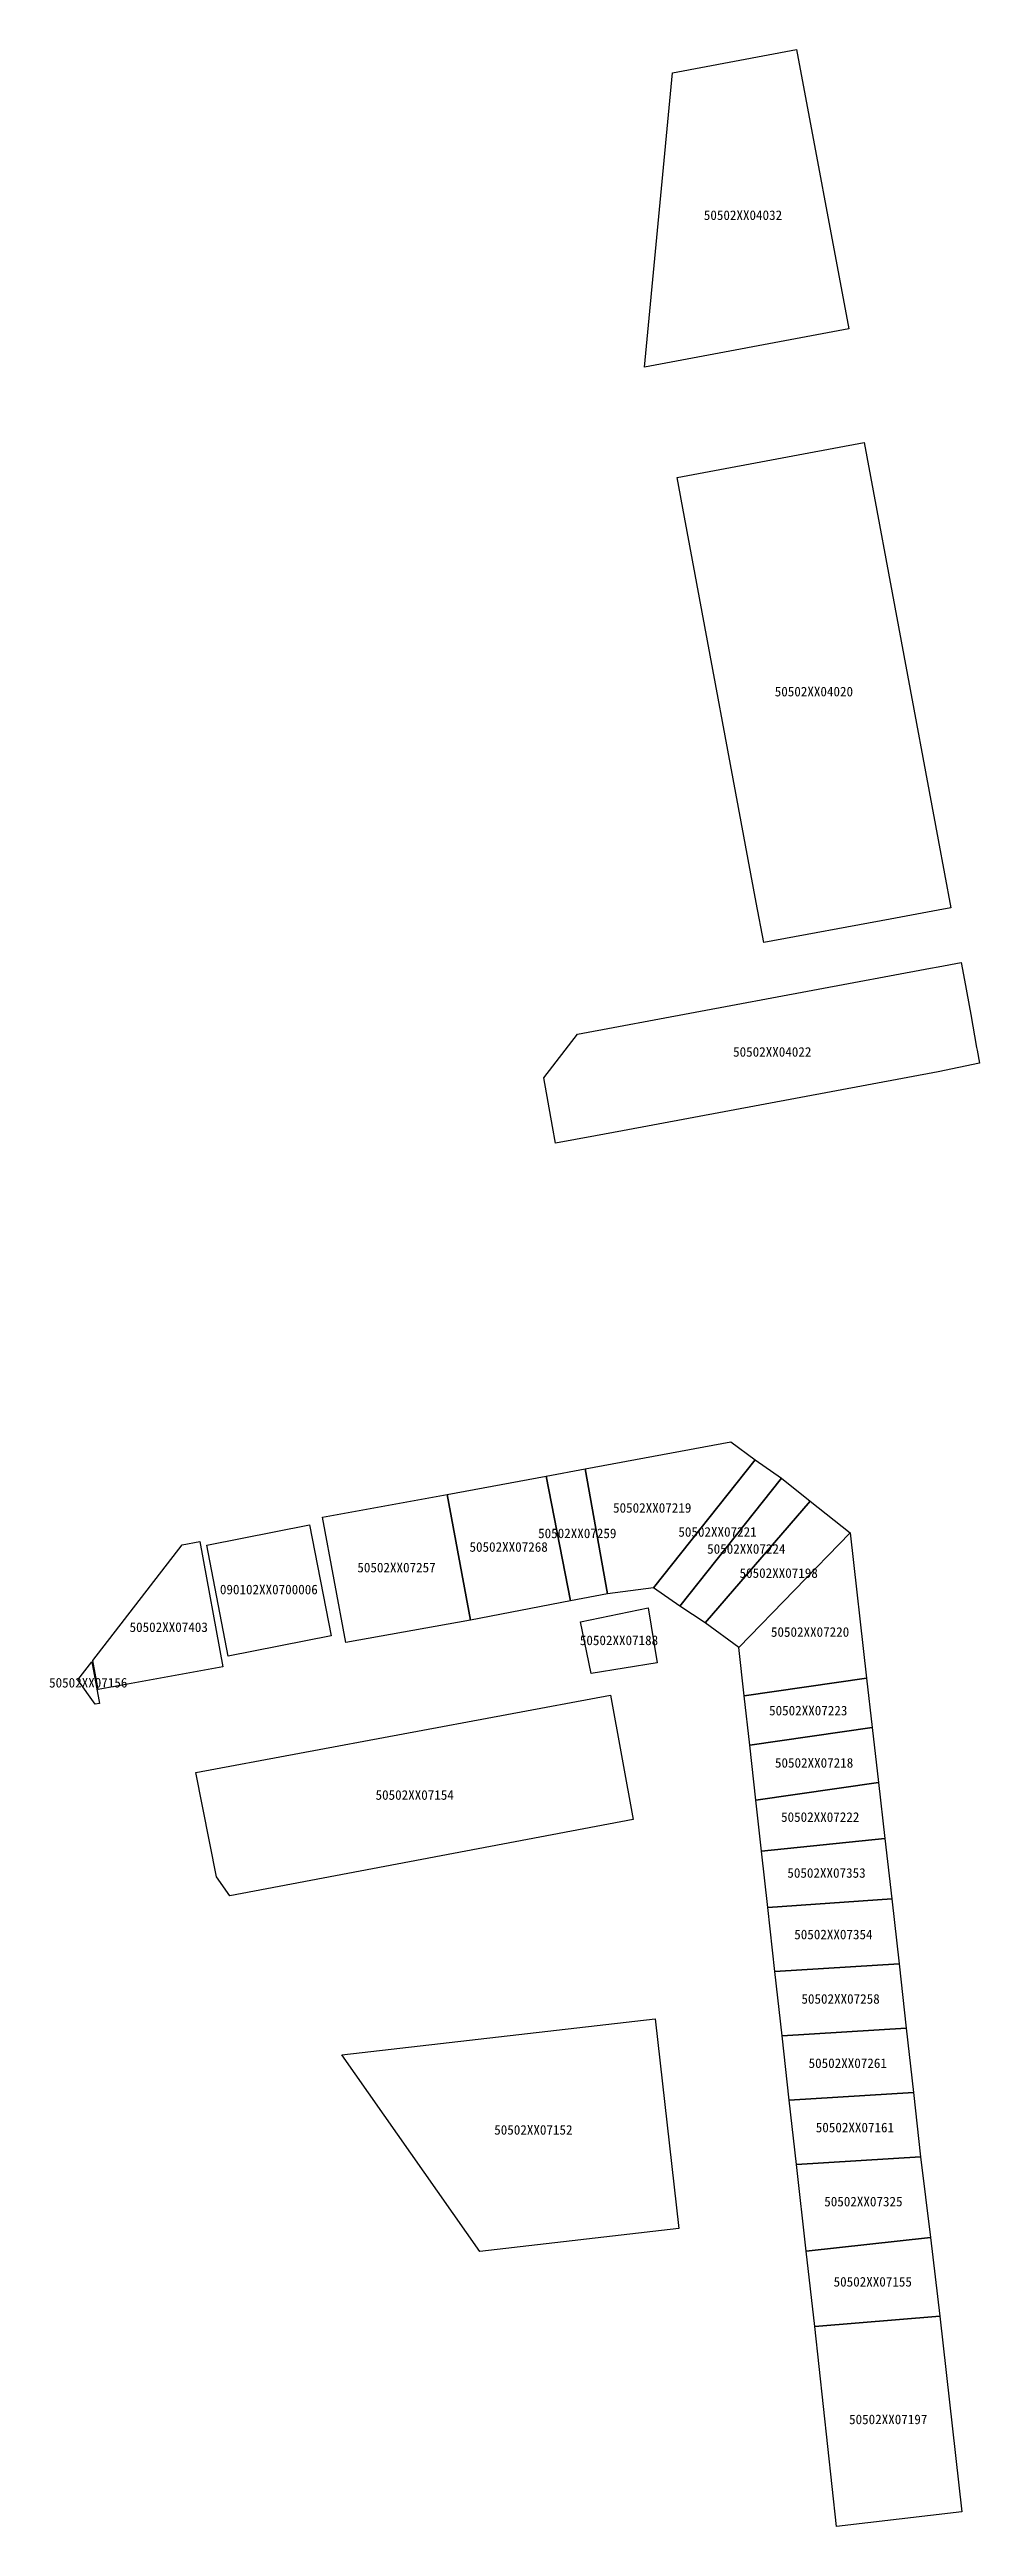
# Model space of a CAD drawing. Header units: inches. Extents: x 95398 to 167335, y 13830 to 47722.
# Drawn here: x 108915.3 to 109004, y 36859.3 to 37095.4 of the extents above; entities that cross this region are included whole.
import ezdxf
from ezdxf.enums import TextEntityAlignment as Align

# ---------------------------------------------------------------- set-up
doc = ezdxf.new("R2010")
doc.units = ezdxf.units.IN
doc.header["$MEASUREMENT"] = 0
doc.layers.add('一级水源保护区', color=7, linetype='Continuous')
doc.layers.add('一级水源保护区内违法建筑', color=7, linetype='Continuous')
doc.styles.add('宋体', font='')
doc.styles.get('宋体').set_extended_font_data('宋体')

msp = doc.modelspace()

# ---------------------------------------------------------------- texts
at = {"layer": '一级水源保护区内违法建筑', "color": 18, "true_color": 0x000000, "style": '宋体'}
for s, p in [('50502XX04032', (108981.4088, 37078.8355)), ('50502XX04020', (108988.1686, 37033.4359)), ('50502XX04022', (108984.1988, 36999.0988)), ('50502XX07219', (108972.7567, 36955.6453)), ('50502XX07268', (108959.0713, 36951.9209)), ('50502XX07259', (108965.6125, 36953.2181)), ('50502XX07221', (108978.9823, 36953.3544)), ('50502XX07224', (108981.725, 36951.732)), ('50502XX07257', (108948.3811, 36949.9597)), ('50502XX07198', (108984.8146, 36949.4345)), ('090102XX0700006', (108936.2134, 36947.8682)), ('50502XX07403', (108926.6672, 36944.2767)), ('50502XX07188', (108969.5908, 36943.0216)), ('50502XX07220', (108987.8052, 36943.8166)), ('50502XX07156', (108918.9955, 36938.9846)), ('50502XX07223', (108987.629, 36936.3291)), ('50502XX07218', (108988.1898, 36931.3463)), ('50502XX07154', (108950.1167, 36928.2848)), ('50502XX07222', (108988.7712, 36926.1809)), ('50502XX07353', (108989.3707, 36920.8555)), ('50502XX07354', (108990.0277, 36914.994)), ('50502XX07258', (108990.713, 36908.8501)), ('50502XX07261', (108991.3964, 36902.7241)), ('50502XX07152', (108961.4291, 36896.3712)), ('50502XX07161', (108992.0798, 36896.5981)), ('50502XX07325', (108992.8885, 36889.5381)), ('50502XX07155', (108993.7806, 36881.8942)), ('50502XX07197', (108995.2542, 36868.7827))]:
    msp.add_text(s, height=0.914402, dxfattribs=at).set_placement(p, align=Align.BOTTOM_CENTER)

# ---------------------------------------------------------------- linework, layer by layer
at = {"layer": '一级水源保护区', "color": 1, "linetype": 'Continuous', "lineweight": 25}
for points in [[(108991.5079, 37068.7383), (108972.0093, 37065.0968), (108974.6808, 37093.1465), (108986.5235, 37095.3517)], [(108995.4297, 37012.4843), (108983.3829, 37010.2461), (108982.6719, 37014.0547), (108975.8359, 37050.7931), (108975.1329, 37054.5821), (108987.1797, 37056.8243), (108992.9531, 37057.9025), (109000.0001, 37020.0509), (109001.2109, 37013.5665), (109000.0001, 37013.3399)], [(108967.3437, 36991.8243), (108963.5469, 36991.1173), (108963.2657, 36992.7265), (108962.4149, 36997.3692), (108965.6389, 37001.5335), (108999.2813, 37007.8009), (109000.0001, 37007.9335), (109002.2033, 37008.3437), (109002.5157, 37006.6681), (109003.1173, 37003.3867), (109003.6797, 37000.2617), (109003.7267, 37000.0001), (109003.9531, 36998.7617), (109000.0001, 36997.9219), (108969.9297, 36992.3127)], [(108982.5733, 36960.9601), (108972.8711, 36948.7567), (108968.4993, 36948.1811), (108966.3693, 36960.1015), (108980.2401, 36962.6771)], [(108968.4993, 36948.1811), (108964.9815, 36947.5041), (108962.6515, 36959.4113), (108966.3693, 36960.1015)], [(108985.0935, 36959.2221), (108975.3913, 36947.0187), (108972.8711, 36948.7567), (108982.5733, 36960.9601)], [(108955.4255, 36945.6651), (108943.5591, 36943.5595), (108941.3279, 36955.4783), (108953.2175, 36957.6595)], [(108964.9815, 36947.5041), (108955.4255, 36945.6651), (108953.2175, 36957.6595), (108962.6515, 36959.4113)], [(108987.8289, 36957.0273), (108977.8051, 36945.4133), (108975.3913, 36947.0187), (108985.0935, 36959.2221)], [(108991.6169, 36954.0011), (108981.0193, 36943.0695), (108977.8051, 36945.4133), (108987.8289, 36957.0273)], [(108931.8315, 36941.2403), (108919.9507, 36939.0569), (108919.4287, 36941.8454), (108927.9531, 36952.8561), (108929.6401, 36953.1661)], [(108942.1403, 36944.1691), (108932.3505, 36942.2591), (108930.2865, 36952.8373), (108940.0765, 36954.7473)], [(108993.1993, 36940.1545), (108981.5287, 36938.4753), (108981.0193, 36943.0695), (108991.6169, 36954.0011)], [(108973.2201, 36941.5977), (108966.9311, 36940.5785), (108965.9113, 36945.5041), (108972.3703, 36946.8631)], [(108920.0763, 36937.7427), (108919.6454, 36937.6621), (108918.0001, 36940.0001), (108919.3285, 36941.716)], [(108970.9459, 36926.6811), (108932.4987, 36919.3967), (108931.2191, 36921.2151), (108929.2397, 36931.1683), (108968.7771, 36938.5391)], [(108993.7365, 36935.4541), (108982.0499, 36933.7725), (108981.5287, 36938.4753), (108993.1993, 36940.1545)], [(108994.3379, 36930.1913), (108982.6335, 36928.5071), (108982.0499, 36933.7725), (108993.7365, 36935.4541)], [(108994.9459, 36924.8695), (108983.1717, 36923.6535), (108982.6335, 36928.5071), (108994.3379, 36930.1913)], [(108995.6041, 36919.1099), (108983.7643, 36918.3071), (108983.1717, 36923.6535), (108994.9459, 36924.8695)], [(108996.2951, 36912.9149), (108984.4475, 36912.1813), (108983.7643, 36918.3071), (108995.6041, 36919.1099)], [(108996.9785, 36906.7889), (108985.1309, 36906.0553), (108984.4475, 36912.1813), (108996.2951, 36912.9149)], [(108975.2791, 36887.6891), (108956.3341, 36885.5254), (108943.1628, 36904.2425), (108973.0241, 36907.6791)], [(108997.6619, 36900.6629), (108985.8143, 36899.9293), (108985.1309, 36906.0553), (108996.9785, 36906.7889)], [(108998.3451, 36894.5369), (108986.4977, 36893.8033), (108985.8143, 36899.9293), (108997.6619, 36900.6629)], [(108999.2919, 36886.8373), (108987.4173, 36885.5579), (108986.4977, 36893.8033), (108998.3451, 36894.5369)], [(109000.1715, 36879.3597), (108988.2431, 36878.3523), (108987.4173, 36885.5579), (108999.2919, 36886.8373)], [(108988.2431, 36878.3523), (109000.1715, 36879.3597), (109002.2711, 36860.6881), (108990.3271, 36859.3081)]]:
    msp.add_lwpolyline(points, close=True, dxfattribs=at)

msp.set_redraw_order([(e.dxf.handle, doc.entitydb.next_handle()) for e in msp.query("TEXT MTEXT ATTDEF DIMENSION ARC_DIMENSION")])  # texts and dimensions are drawn at this point

doc.saveas('drawing.dxf')
